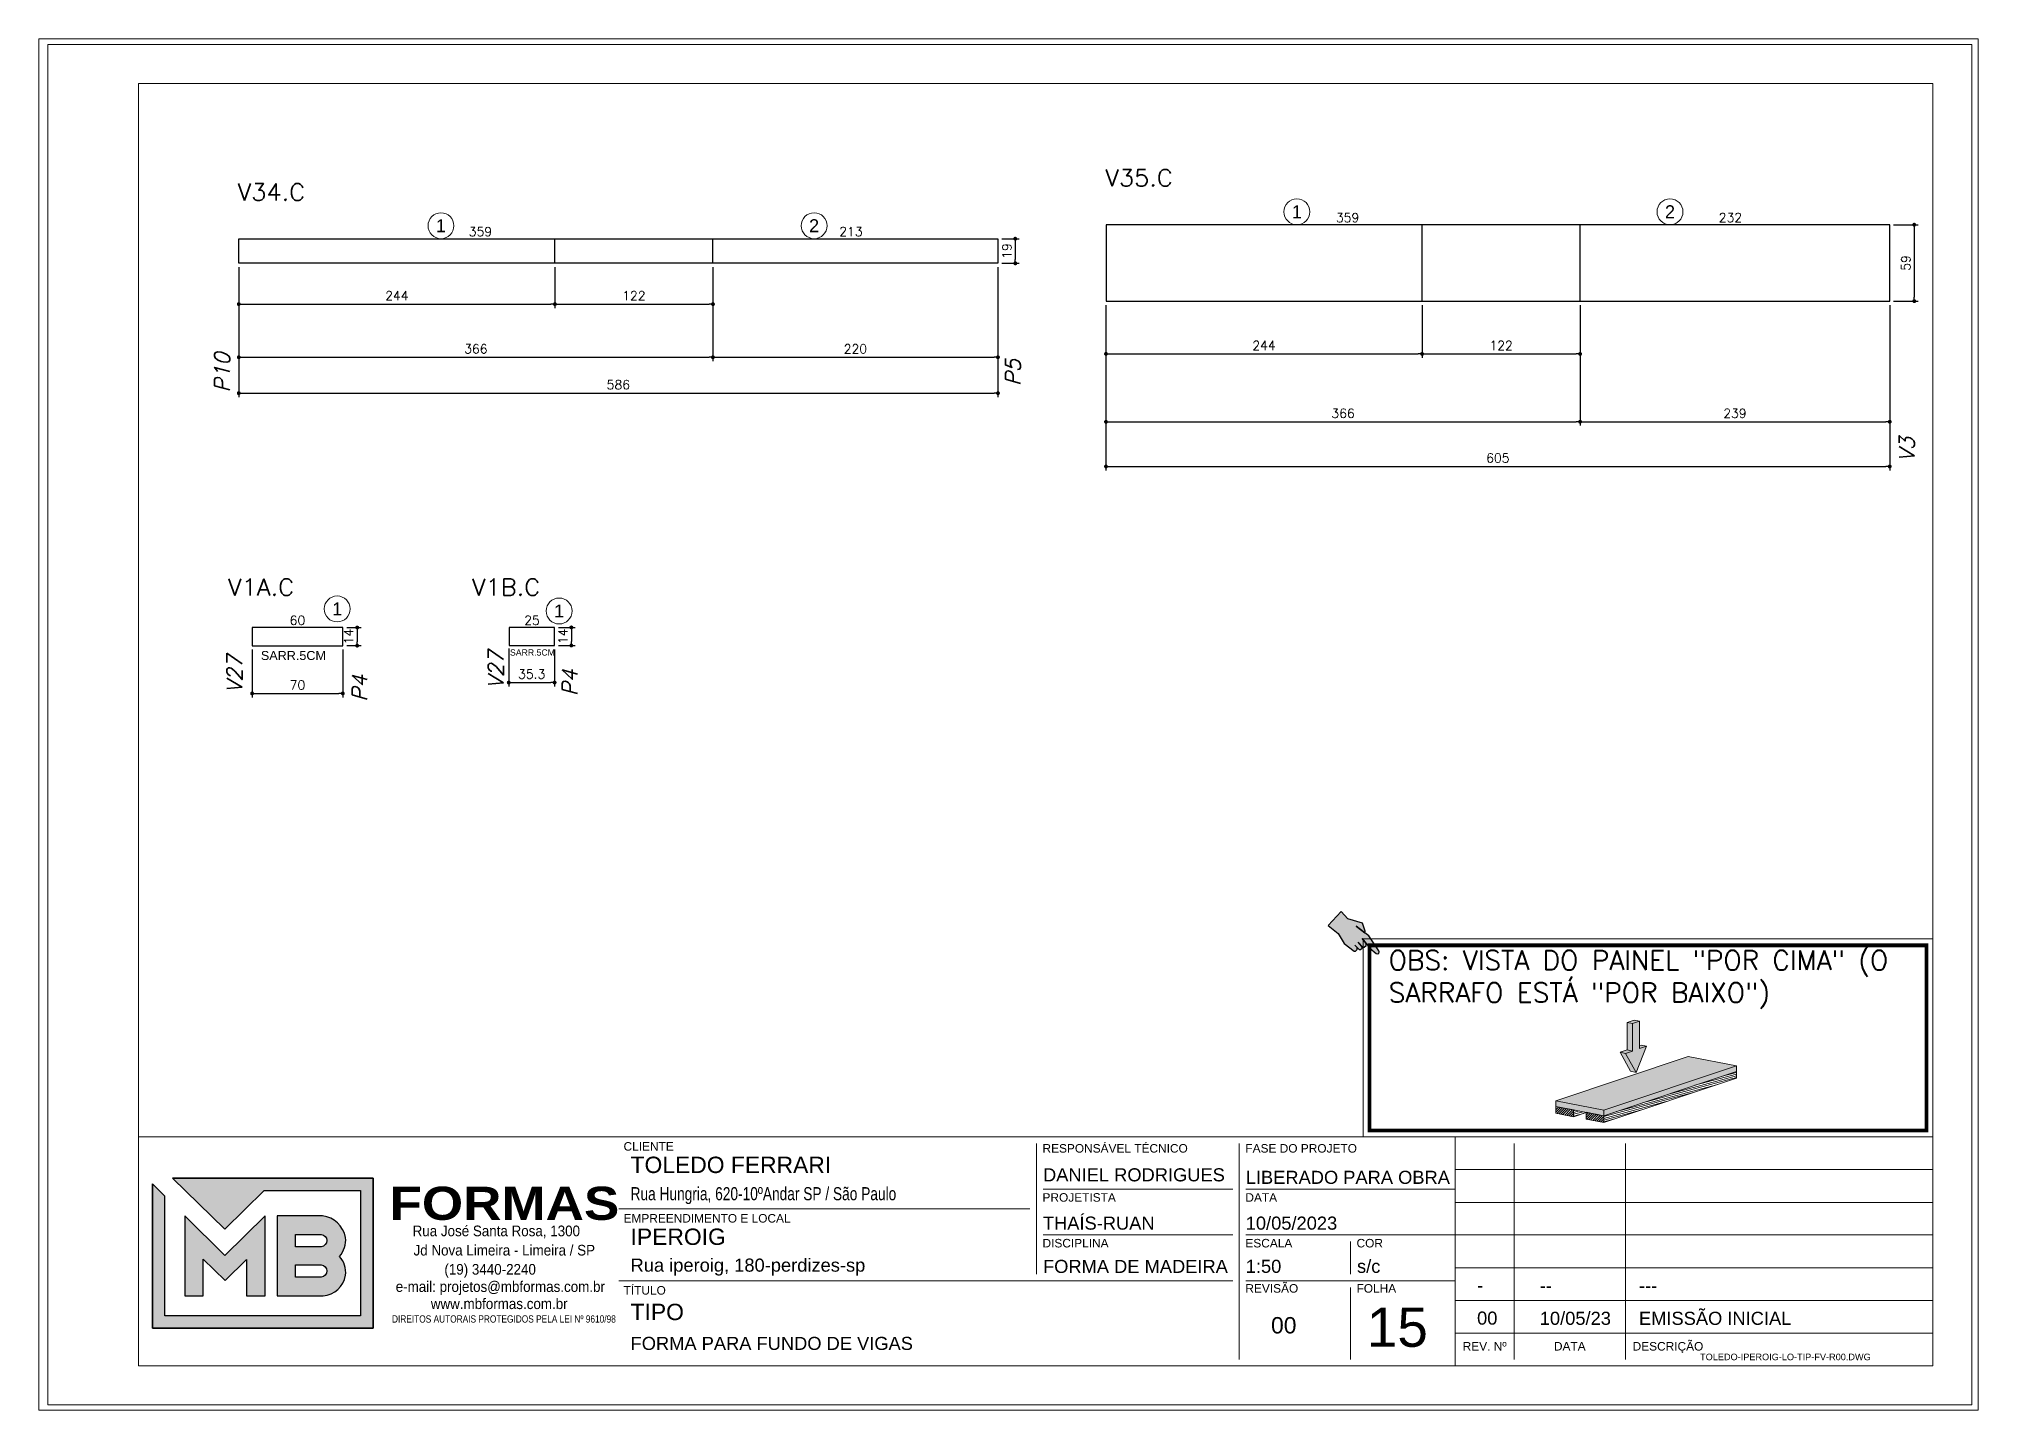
# Paper-space layout '15' of a CAD drawing. Extents: x 399.1 to 428.8, y 284.8 to 305.8.
# The model-space entities are those that its viewports show. They can reach past a viewport. Long polylines and large blocks are cut down to what shows.
import ezdxf
from ezdxf.enums import TextEntityAlignment as Align
from ezdxf.lldxf.tags import DXFTag

# ---------------------------------------------------------------- set-up
doc = ezdxf.new("R2010")
doc.units = 0
doc.header["$PDMODE"] = 2
doc.header["$PDSIZE"] = 10
doc.linetypes.add('CABLIN', pattern=[0.35, 0.25, -0.1])
doc.layers.get('0').update_dxf_attribs({"lineweight": 13})
doc.layers.get('Defpoints').update_dxf_attribs({"lineweight": 13})
for name, color, linetype, lineweight in [('contorno de painel', 7, 'Continuous', 13), ('cotas', 4, 'Continuous', 13), ('FOLHA MB', 7, 'Continuous', 13), ('HACHURACONCRETO', 7, 'Continuous', 13), ('Romaneio', 1, 'Continuous', 13), ('texto de viga', 7, 'Continuous', 13)]:
    doc.layers.add(name, color=color, linetype=linetype, lineweight=lineweight)
for name, color, linetype in [('Cota Sarrafo', 180, 'Continuous'), ('MB_LOGO', 254, 'Continuous'), ('Painéis', 200, 'Continuous'), ('REGUA-80', 111, 'Continuous'), ('TEXTO_GERAL', 7, 'Continuous'), ('va165-sec', 5, 'DASHED')]:
    doc.layers.add(name, color=color, linetype=linetype)
doc.layers.add('VIEW', color=252, linetype='Continuous', lineweight=13, plot=False)
doc.styles.add('ARIAL', font='arial.ttf', dxfattribs={"oblique": 15, "height": 25})
doc.styles.add('MB_C01', font='arial.ttf', dxfattribs={"height": 1.3})
doc.styles.add('MB_C02', font='arial.ttf', dxfattribs={"height": 2})
doc.styles.add('MB_C03', font='arial.ttf', dxfattribs={"height": 2.5})
doc.styles.add('MB_C04', font='arial.ttf', dxfattribs={"height": 6})
doc.styles.add('MB_LOGO', font='ariblk.ttf', dxfattribs={"height": 75})
doc.styles.add('MB_TEXT', font='ARIALN.TTF', dxfattribs={"height": 10})
doc.styles.add('REGUA-120', font='ROMANS.shx', dxfattribs={"height": 15})
doc.styles.add('ROMANS', font='romans.shx')
tags = doc.linetypes.add('DASHED', pattern=[0.75, 0.5, -0.25]).pattern_tags.tags
tags[6:7] = [DXFTag(74, 4), DXFTag(75, 0), DXFTag(340, '0'), DXFTag(46, 1.0), DXFTag(50, 0.0), DXFTag(44, 0.0), DXFTag(45, 0.0)]
tags[4:5] = [DXFTag(74, 4), DXFTag(75, 0), DXFTag(340, '0'), DXFTag(46, 1.0), DXFTag(50, 0.0), DXFTag(44, 0.0), DXFTag(45, 0.0)]
doc.dimstyles.new('PAINEL', dxfattribs={"dimtxt": 7, "dimasz": 3, "dimexe": 3, "dimexo": 3, "dimgap": 3, "dimtad": 1, "dimdec": 1, "dimzin": 12, "dimdsep": 46, "dimtxsty": 'ROMANS', "dimblk": 'DOT', "dimcen": 0, "dimclrd": 4, "dimclre": 4, "dimclrt": 240, "dimadec": 1, "dimazin": 3, "dimtfac": 1, "dimtdec": 1, "dimtmove": 0, "dimatfit": 3, "dimfxl": 0, "dimtolj": 1, "dimtzin": 12, "dimarcsym": 0})
doc.dimstyles.new('projeto2', dxfattribs={"dimtxt": 7, "dimasz": 5, "dimexe": 1.25, "dimexo": 2.5, "dimgap": 2, "dimtad": 1, "dimdec": 1, "dimdsep": 46, "dimtxsty": 'ROMANS', "dimblk": 'OBLIQUE', "dimcen": 10, "dimdle": 1, "dimse1": 1, "dimse2": 1, "dimsd1": 1, "dimsd2": 1, "dimclrd": 256, "dimclre": 256, "dimclrt": 3, "dimadec": 0, "dimazin": 0, "dimtfac": 1, "dimtdec": 1, "dimtmove": 0, "dimatfit": 3, "dimldrblk": 'OBLIQUE', "dimfxl": 0, "dimlwd": -1, "dimlwe": -1, "dimarcsym": 0})

psp = doc.layouts.new('15')

msp = doc.modelspace()

# ---------------------------------------------------------------- texts
at = {"layer": 'FOLHA MB', "color": 1, "style": 'ARIAL'}
for height, p in [(6.959, (-15757.05, 5807.12)), (4.805, (-15564.75, 5810.52))]:
    msp.add_text('SARR.5CM', height=height, dxfattribs=at).set_placement(p)
at = {"layer": 'Romaneio', "color": 7, "style": 'ARIAL'}
for s, p in [('1', (-14957.35, 6153.09)), ('2', (-14669.34, 6153.09)), ('1', (-15618.03, 6142.33)), ('2', (-15330.01, 6142.33)), ('1', (-15698.13, 5846.54)), ('1', (-15526.84, 5844.95))]:
    msp.add_text(s, height=10, dxfattribs=at).set_placement(p, align=Align.MIDDLE_CENTER)
at = {"layer": 'texto de viga', "color": 215, "style": 'REGUA-120', "oblique": 15}
for s, p in [('P10', (-15781.01, 6013.63)), ('P5', (-15170.64, 6018.61)), ('V3', (-14480.61, 5960.08)), ('V27', (-15771.6, 5781.5)), ('V27', (-15569.89, 5784.92)), ('P4', (-15674.94, 5775)), ('P4', (-15512.76, 5779.15))]:
    msp.add_text(s, height=11.752, rotation=90, dxfattribs=at).set_placement(p)
at = {"layer": 'TEXTO_GERAL', "style": 'REGUA-120', "width": 1.05}
for s, p in [('V35.C', (-15105.2, 6172.84)), ('V34.C', (-15775.01, 6161.79)), ('V1A.C', (-15782.34, 5856.86)), ('V1B.C', (-15594.14, 5856.86))]:
    msp.add_text(s, height=13, dxfattribs=at).set_placement(p)

# ---------------------------------------------------------------- blocks, each defined once
blk = doc.blocks.new('LOGO2')
at = {"layer": 'MB_LOGO', "linetype": 'Continuous'}
h = blk.add_hatch(color=256, dxfattribs=at)
h.dxf.hatch_style = 1
h.set_gradient(color1=(242, 132, 69), color2=(247, 180, 141), rotation=90, tint=1)
h.paths.add_polyline_path([(7.48, 9.64), (10.45, 12.57), (17.71, 12.57), (17.71, 3.12), (2.97, 3.12), (2.97, 12.14), (2.04, 13.06), (2.04, 2.19), (18.64, 2.19), (18.64, 13.5), (3.56, 13.5)])
h = blk.add_hatch(color=256, dxfattribs=at)
h.dxf.hatch_style = 1
h.set_gradient(color1=(242, 132, 69), color2=(247, 180, 141), rotation=90, tint=1)
h.paths.add_polyline_path([(10.52, 4.64), (10.52, 10.66), (7.5, 7.68), (4.47, 10.66), (4.47, 4.64), (5.86, 4.64), (5.86, 7.4), (7.51, 5.78), (9.13, 7.37), (9.13, 4.64)])
h = blk.add_hatch(color=256, dxfattribs=at)
h.dxf.hatch_style = 1
h.set_gradient(color1=(242, 132, 69), color2=(247, 180, 141), rotation=90, tint=1)
h.paths.add_polyline_path([(11.42, 10.66), (11.42, 4.64), (14.89, 4.64, 0.350532), (16.57, 6.18, 0.219217), (16.12, 7.6, 0.21502), (16.57, 9.03, 0.319901), (14.85, 10.66)])
h.paths.add_polyline_path([(14.75, 8.33), (12.82, 8.33), (12.82, 9.26), (14.63, 9.26, -1)], flags=16)
h.paths.add_polyline_path([(14.75, 6.04), (12.82, 6.04), (12.82, 6.97), (14.63, 6.97, -1)], flags=16)
blk.add_lwpolyline([(3.56, 13.5), (18.64, 13.5), (18.64, 2.19), (2.04, 2.19), (2.04, 13.06)], dxfattribs=at)
at = {"layer": 'MB_LOGO', "color": 31, "linetype": 'Continuous', "true_color": 0xf7b48d}
for points in [[(10.45, 12.57), (17.71, 12.57), (17.71, 3.12), (2.97, 3.12), (2.97, 12.14), (2.04, 13.06), (2.04, 2.19), (18.64, 2.19), (18.64, 13.5), (3.56, 13.5), (7.48, 9.64)], [(4.47, 10.66), (4.47, 4.64), (5.86, 4.64), (5.86, 7.4), (7.51, 5.78), (9.13, 7.37), (9.13, 4.64), (10.52, 4.64), (10.52, 10.66), (7.5, 7.68)]]:
    blk.add_lwpolyline(points, close=True, dxfattribs=at)
for points in [[(16.57, 9.03, 0.319901), (14.85, 10.66), (11.42, 10.66), (11.42, 4.64), (14.89, 4.64, 0.350532), (16.57, 6.18, 0.219217), (16.12, 7.6, 0.21502)], [(12.82, 9.26), (14.75, 9.26, -0.880235), (14.75, 8.33), (12.82, 8.33)], [(12.82, 6.97), (14.75, 6.97, -0.880235), (14.75, 6.04), (12.82, 6.04)]]:
    blk.add_lwpolyline(points, format="xyb", close=True, dxfattribs=at)
at = {"layer": 'MB_LOGO', "color": 0, "linetype": 'Continuous', "style": 'MB_LOGO'}
blk.add_text('FORMAS', height=2.496, dxfattribs=at).set_placement((19.88, 10.35))
at = {"layer": 'MB_LOGO', "color": 0, "style": 'MB_TEXT', "width": 1.1}
for s, p in [('Rua José Santa Rosa, 1300', (21.62, 9.12)), ('Jd Nova Limeira - Limeira / SP', (21.69, 7.67)), ('(19) 3440-2240', (24.01, 6.23)), ('e-mail: projetos@mbformas.com.br', (20.35, 4.93)), ('www.mbformas.com.br', (22.99, 3.64))]:
    blk.add_text(s, height=0.7993, dxfattribs=at).set_placement(p)
at = {"layer": 'MB_LOGO', "color": 252, "style": 'MB_TEXT'}
blk.add_text('DIREITOS AUTORAIS PROTEGIDOS PELA LEI Nº 9610/98', height=0.546, dxfattribs=at).set_placement((20.07, 2.62))
blk = doc.blocks.new('A$Ceb89ac90')
at = {"color": 1}
for p, q in [((1086.3, 356.7), (70, 356.7)), ((763, 351.7), (763, 250.7)), ((919.6, 351.7), (919.6, 185)), ((1086.3, 356.7), (1086.3, 179.9)), ((1455, 356.7), (1086.3, 356.7)), ((1131.8, 185), (1131.8, 351.7)), ((1217.6, 351.7), (1217.6, 185)), ((1455, 331.5), (1086.3, 331.5)), ((914.6, 316.3), (768.1, 316.3)), ((1086.3, 316.3), (924.7, 316.3)), ((758, 301.2), (440.7, 301.2)), ((1455, 306.2), (1086.3, 306.2)), ((914.6, 281), (768.1, 281)), ((1086.3, 281), (924.7, 281)), ((1005.5, 275.9), (1005.5, 250.7)), ((1455, 281), (1086.3, 281)), ((1455, 255.7), (1086.3, 255.7)), ((914.6, 245.6), (440.7, 245.6)), ((1086.3, 245.6), (924.7, 245.6)), ((1005.5, 240.6), (1005.5, 185)), ((1455, 230.4), (1086.3, 230.4)), ((1455, 205.2), (1086.3, 205.2))]:
    blk.add_line(p, q, dxfattribs=at)
for points in [[(0, 1199.9), (0, 149.9), (1485, 149.9), (1485, 1199.9)], [(70, 1169.9), (70, 179.9), (1455, 179.9), (1455, 1169.9)]]:
    blk.add_lwpolyline(points, close=True, dxfattribs=at)
at = {"xscale": 10.25810868844649, "yscale": 10.25810868844649, "zscale": 10.25810868844649}
blk.add_blockref('LOGO2', (59.7, 186.5), dxfattribs=at)
at = {"color": 6, "style": 'MB_C01'}
for s, height, p in [('CLIENTE', 6.57, (444.3, 346.1)), ('RESPONSÁVEL TÉCNICO', 6.566, (767.7, 344.6)), ('FASE DO PROJETO', 6.566, (924.3, 344.6)), ('PROJETISTA', 6.57, (767.7, 306.7)), ('DATA', 6.57, (924.3, 306.7)), ('EMPREENDIMENTO E LOCAL', 6.566, (444.3, 290.6)), ('DISCIPLINA', 6.57, (767.7, 271.4)), ('ESCALA', 6.57, (924.3, 271.4)), ('COR', 6.57, (1010.1, 271.4)), ('TÍTULO', 6.57, (444.3, 235)), ('REVISÃO', 6.57, (924.3, 236.5)), ('FOLHA', 6.57, (1010.1, 236.5))]:
    blk.add_text(s, height=height, dxfattribs=at).set_placement(p)
at = {"color": 5, "style": 'MB_C02'}
for s, p in [('DANIEL RODRIGUES', (768.1, 322.4)), ('FORMA DE MADEIRA', (768.1, 251.7))]:
    blk.add_text(s, height=10.102, dxfattribs=at).set_placement(p)
at = {"color": 6, "style": 'MB_C01'}
for s, p in [('REV. Nº', (1109, 195.1)), ('DATA', (1174.7, 195.1)), ('DESCRIÇÃO', (1250.5, 195.1))]:
    blk.add_text(s, height=6.57, dxfattribs=at).set_placement(p, align=Align.MIDDLE_CENTER)
at = {"insert": (1275.3, 189.4), "char_height": 5.051, "width": 210.818, "attachment_point": 1, "style": 'MB_C04'}
blk.add_mtext('TOLEDO-IPEROIG-LO-TIP-FV-R00.DWG', dxfattribs=at)
at = {"color": 5}
for tag, p, height, style in [('REV_05', (1103.1, 338.1), 10.1, 'MB_C02'), ('DATA_REV_05', (1151.5, 337.9), 10.1, 'MB_C02'), ('INFO_REV_05', (1228.1, 337.9), 10.1, 'MB_C02'), ('CLIENTE', (449.7, 328.8), 12.6, 'MB_C03'), ('FASE', (924.6, 320.5), 10.1, 'MB_C02'), ('REV_04', (1103.1, 312.8), 10.1, 'MB_C02'), ('DATA_REV_04', (1151.5, 312.7), 10.1, 'MB_C02'), ('INFO_REV_04', (1228.1, 312.7), 10.1, 'MB_C02'), ('OBRA', (449.7, 273.3), 12.6, 'MB_C03'), ('PROJETISTA', (768, 285.1), 10.1, 'MB_C02'), ('DATA', (924.6, 285.1), 10.1, 'MB_C02'), ('REV_03', (1103.1, 287.6), 10.1, 'MB_C02'), ('DATA_REV_03', (1151.5, 287.4), 10.1, 'MB_C02'), ('INFO_REV_03', (1228.1, 287.4), 10.1, 'MB_C02'), ('REV_02', (1103.1, 262.3), 10.1, 'MB_C02'), ('DATA_REV_02', (1151.5, 262.1), 10.1, 'MB_C02'), ('INFO_REV_02', (1228.1, 262.1), 10.1, 'MB_C02'), ('ESC', (924.6, 251.8), 10.1, 'MB_C02'), ('COR', (1010.5, 251.8), 10.1, 'MB_C02'), ('REV_01', (1103.1, 237.1), 10.1, 'MB_C02'), ('DATA_REV_01', (1151.5, 236.9), 10.1, 'MB_C02'), ('INFO_REV_01', (1228.1, 236.9), 10.1, 'MB_C02'), ('PAVIMENTO', (449.7, 215.3), 12.6, 'MB_C03'), ('FL', (1018.1, 194.7), 30.3, 'MB_C04'), ('REV', (944.1, 205), 12.6, 'MB_C03'), ('REV_00', (1103.1, 211.8), 10.1, 'MB_C02'), ('DATA_REV_00', (1151.5, 211.6), 10.1, 'MB_C02'), ('EMISSÃO_INICIAL', (1228.1, 211.6), 10.1, 'MB_C02')]:
    blk.add_attdef(tag, p, '', height=height, dxfattribs=dict(at, style=style))
at = {"color": 6, "style": 'MB_C02'}
for tag, p in [('ENDEREÇO_CLIENTE', (449.7, 307.8)), ('ENDEREÇO_OBRA', (449.7, 252.7)), ('TIPO_DE_PROJETO', (449.7, 192.3))]:
    blk.add_attdef(tag, p, '', height=10.1, dxfattribs=at)
blk = doc.blocks.new('INDICADOR')
at = {"layer": 'va165-sec', "ltscale": 100}
blk.add_hatch(color=61, dxfattribs=at).paths.add_polyline_path([(-59.7, -24.5), (-37.5, -24.3), (-35.4, -22.8), (-34.7, -18.5), (-36.9, -15.9), (-32.1, -16.5), (-29.9, -15.1), (-29.3, -11.2), (-31.5, -8.9), (-29.5, -9.3), (-27.5, -7.7), (-26.6, -3.4), (-28.9, -0.4), (-18.5, -2.8), (-3.7, -3.1), (-0.7, -1.9), (0, 0), (-1.3, 2.8), (-2.9, 3.5), (-33.7, 13.2), (-42.6, 13.1), (-44, 16), (-56.7, 23.9), (-82.1, 13.8), (-99.5, 16.7), (-102.1, -17), (-79.1, -17.5)])
at = {"layer": 'REGUA-80', "color": 1}
blk.add_lwpolyline([(-102.1, -17), (-79.1, -17.5), (-59.7, -24.5), (-37.5, -24.3), (-35.4, -22.8), (-34.7, -18.5), (-36.9, -15.9), (-43.1, -15.1), (-32.1, -16.5), (-29.9, -15.1), (-29.3, -11.2), (-31.5, -8.9), (-41.5, -7), (-29.5, -9.3), (-27.5, -7.7), (-26.6, -3.4), (-28.9, -0.4), (-39.8, 2.2), (-18.5, -2.8), (-3.7, -3.1), (-0.7, -1.9), (0, 0), (-1.3, 2.8), (-2.9, 3.5), (-33.7, 13.2), (-42.6, 13.1), (-61.9, 12.9), (-42.6, 13.1), (-44, 16), (-56.7, 23.9), (-82.1, 13.8), (-99.5, 16.7), (-102.1, -17)], dxfattribs=at)
blk = doc.blocks.new('DEDADA')
at = {"linetype": 'Continuous', "ltscale": 100, "xscale": 0.5000000000004939, "yscale": 0.5000000000004939, "zscale": 0.5000000000004939, "rotation": 321.5463332659798}
blk.add_blockref('INDICADOR', (63.1, 17), dxfattribs=at)
blk = doc.blocks.new('FDSFSDFSDF')
at = {"layer": 'HACHURACONCRETO'}
h = blk.add_hatch(color=1, dxfattribs=at)
h.dxf.hatch_style = 1
h.paths.add_polyline_path([(-20956.4, 7327.5), (-20960.7, 7328.3), (-20960.7, 7307.2), (-20956.4, 7306.3)], flags=17)
h.paths.add_polyline_path([(-20951, 7329.3), (-20956.4, 7327.5), (-20956.4, 7306.3), (-20961.8, 7304.5), (-20953.7, 7289.8), (-20945.6, 7310), (-20951, 7308.2)])
h.paths.add_polyline_path([(-20961.8, 7304.5), (-20966.1, 7305.3), (-20958, 7290.7), (-20953.7, 7289.8)])
h.paths.add_polyline_path([(-20956.4, 7306.3), (-20960.7, 7307.2), (-20966.1, 7305.3), (-20961.8, 7304.5)])
h.paths.add_polyline_path([(-20945.6, 7310), (-20949.9, 7310.8), (-20951, 7310.4), (-20951, 7308.2)], flags=17)
h.paths.add_polyline_path([(-20951, 7329.3), (-20955.3, 7330.1), (-20960.7, 7328.3), (-20956.4, 7327.5)])
h = blk.add_hatch(color=253, dxfattribs=at)
h.dxf.hatch_style = 1
h.paths.add_polyline_path([(-20876.3, 7294.9), (-20913.5, 7302), (-21015.7, 7267.8), (-20978.5, 7260.6)])
h.paths.add_polyline_path([(-21015.7, 7267.8), (-21015.7, 7263.5), (-20978.5, 7256.4), (-20978.5, 7260.6)])
h.paths.add_polyline_path([(-20876.3, 7290.6), (-20876.3, 7294.9), (-20978.5, 7260.6), (-20978.5, 7256.4)])
h = blk.add_hatch(dxfattribs=at)
h.set_pattern_fill('ANSI31', color=252, scale=0.409149, angle=150)
h.set_pattern_definition([(195, (7609.989, -2957.4306), (0.336218163, -1.254783266), [])])
h.paths.add_polyline_path([(-20992.2, 7258.9), (-20992.2, 7259), (-21002, 7260.9), (-21002, 7255.6)])
h.paths.add_polyline_path([(-20876.3, 7285.4), (-20876.3, 7290.6), (-20978.5, 7256.4), (-20978.5, 7251.1)])
h = blk.add_hatch(dxfattribs=at)
h.set_pattern_fill('ANSI31', color=252, scale=0.409149)
h.set_pattern_definition([(45, (7609.989, -2957.4306), (-0.918565103, 0.918565103), [])])
h.paths.add_polyline_path([(-21002, 7260.9), (-21015.7, 7263.5), (-21015.7, 7258.3), (-21002, 7255.6)])
h.paths.add_polyline_path([(-20978.5, 7256.4), (-20992.2, 7259), (-20992.2, 7253.8), (-20978.5, 7251.1)])
at = {"color": 0, "linetype": 'Continuous', "lineweight": 0, "extrusion": (5.55112e-17, 0.967349, 0.253449)}
for p, q in [((-20960.7, 7328.3), (-20955.3, 7330.1)), ((-20956.4, 7327.5), (-20960.7, 7328.3)), ((-20960.7, 7307.2), (-20960.7, 7328.3)), ((-20951, 7329.3), (-20956.4, 7327.5)), ((-20956.4, 7327.5), (-20956.4, 7306.3)), ((-20951, 7329.3), (-20955.3, 7330.1)), ((-20951, 7308.2), (-20951, 7329.3)), ((-20966.1, 7305.3), (-20960.7, 7307.2)), ((-20956.4, 7306.3), (-20961.8, 7304.5)), ((-20956.4, 7306.3), (-20960.7, 7307.2)), ((-20953.7, 7289.8), (-20945.6, 7310)), ((-20951, 7310.4), (-20949.9, 7310.8)), ((-20945.6, 7310), (-20951, 7308.2)), ((-20945.6, 7310), (-20949.9, 7310.8)), ((-20913.5, 7302), (-21015.7, 7267.8)), ((-20978.5, 7260.6), (-20876.3, 7294.9)), ((-20961.8, 7304.5), (-20966.1, 7305.3)), ((-20958, 7290.7), (-20966.1, 7305.3)), ((-20961.8, 7304.5), (-20953.7, 7289.8)), ((-20953.7, 7289.8), (-20958, 7290.7)), ((-20876.3, 7294.9), (-20913.5, 7302)), ((-20876.3, 7290.6), (-20876.3, 7294.9)), ((-20876.3, 7290.6), (-20978.5, 7256.4)), ((-20876.3, 7290.6), (-20978.5, 7256.4)), ((-20876.3, 7285.4), (-20978.5, 7251.1)), ((-20876.3, 7290.6), (-20876.3, 7285.4)), ((-21015.7, 7267.8), (-20978.5, 7260.6)), ((-21015.7, 7263.5), (-21015.7, 7267.8)), ((-21015.7, 7263.5), (-21015.7, 7258.3)), ((-21015.7, 7263.5), (-21002, 7260.9)), ((-20978.5, 7256.4), (-21015.7, 7263.5)), ((-21002, 7260.9), (-21002, 7255.6)), ((-21002, 7255.6), (-21015.7, 7258.3)), ((-20992.2, 7258.9), (-21002, 7255.6)), ((-20978.5, 7256.4), (-20992.2, 7259)), ((-20992.2, 7259), (-20992.2, 7253.8)), ((-20978.5, 7251.1), (-20992.2, 7253.8)), ((-20978.5, 7256.4), (-20978.5, 7260.6)), ((-20978.5, 7256.4), (-20978.5, 7251.1))]:
    blk.add_line(p, q, dxfattribs=at)
blk.add_lwpolyline([(-21164.5, 7392.8), (-20724.6, 7392.8), (-20724.6, 7240), (-21164.5, 7240)], close=True)
at = {"const_width": 3}
blk.add_lwpolyline([(-21159.5, 7387.8), (-20729.6, 7387.8), (-20729.6, 7245), (-21159.5, 7245)], close=True, dxfattribs=at)
at = {"lineweight": 5, "xscale": 0.8622490710097133, "yscale": 0.8622490710097133, "zscale": 0.2874163570032379}
blk.add_blockref('DEDADA', (-21206.7, 7367), dxfattribs=at)
at = {"layer": 'contorno de painel', "linetype": 'CABLIN', "insert": (-21144.8, 7383.9), "char_height": 15, "attachment_point": 1, "style": 'ROMANS'}
blk.add_mtext_dynamic_manual_height_columns('OBS: VISTA DO PAINEL "POR CIMA" (O SARRAFO ESTÁ "POR BAIXO")', width=429.807, gutter_width=45, heights=[0], dxfattribs=at)
blk = doc.blocks.new('_Dot')
at = {"color": 0, "linetype": 'ByBlock', "lineweight": -2}
blk.add_line((-0.5, 0), (-1, 0), dxfattribs=at)
at = {"color": 0, "linetype": 'ByBlock', "const_width": 0.5}
blk.add_lwpolyline([(-0.25, 0, 1), (0.25, 0, 1)], format="xyb", close=True, dxfattribs=at)
blk = doc.blocks.new('*D1591')
at = {"layer": 'cotas', "color": 4, "lineweight": -2, "transparency": 16777216}
for p, q in [((-15774.1, 6110.3), (-15774.1, 6010.1)), ((-15188.1, 6110.3), (-15188.1, 6010.1)), ((-15771.1, 6013.1), (-15191.1, 6013.1))]:
    blk.add_line(p, q, dxfattribs=at)
at = {"layer": 'Defpoints', "color": 0, "transparency": 16777216}
for p in [(-15774.1, 6113.3), (-15188.1, 6113.3), (-15188.1, 6013.1)]:
    blk.add_point(p, dxfattribs=at)
at = {"layer": 'cotas', "color": 4, "lineweight": -2, "transparency": 16777216, "xscale": 3, "yscale": 3, "zscale": 3, "rotation": 180}
blk.add_blockref('_Dot', (-15774.1, 6013.1), dxfattribs=at)
at = {"layer": 'cotas', "color": 4, "lineweight": -2, "transparency": 16777216, "xscale": 3, "yscale": 3, "zscale": 3}
blk.add_blockref('_Dot', (-15188.1, 6013.1), dxfattribs=at)
at = {"layer": 'cotas', "color": 240, "transparency": 16777216, "insert": (-15481.1, 6019.6), "char_height": 7, "attachment_point": 5, "style": 'ROMANS'}
blk.add_mtext('\\A1;586', dxfattribs=at)
blk = doc.blocks.new('*D1592')
at = {"layer": 'cotas', "color": 4, "lineweight": -2, "transparency": 16777216}
for p, q in [((-15185.1, 6132.3), (-15171.7, 6132.3)), ((-15174.7, 6129.3), (-15174.7, 6116.3)), ((-15185.1, 6113.3), (-15171.7, 6113.3))]:
    blk.add_line(p, q, dxfattribs=at)
at = {"layer": 'Defpoints', "color": 0, "transparency": 16777216}
for p in [(-15188.1, 6132.3), (-15188.1, 6113.3), (-15174.7, 6113.3)]:
    blk.add_point(p, dxfattribs=at)
at = {"layer": 'cotas', "color": 4, "lineweight": -2, "transparency": 16777216, "xscale": 3, "yscale": 3, "zscale": 3}
for p, rotation in [((-15174.7, 6132.3), 90), ((-15174.7, 6113.3), 270)]:
    blk.add_blockref('_Dot', p, dxfattribs=dict(at, rotation=rotation))
at = {"layer": 'cotas', "color": 240, "transparency": 16777216, "insert": (-15181.2, 6122.8), "char_height": 7, "attachment_point": 5, "rotation": 90, "style": 'ROMANS'}
blk.add_mtext('\\A1;19', dxfattribs=at)
blk = doc.blocks.new('*D1593')
at = {"layer": 'cotas', "color": 4, "lineweight": -2, "transparency": 16777216}
for p, q in [((-15774.1, 6110.3), (-15774.1, 6078.8)), ((-15530.1, 6110.3), (-15530.1, 6078.8)), ((-15771.1, 6081.8), (-15533.1, 6081.8))]:
    blk.add_line(p, q, dxfattribs=at)
at = {"layer": 'Defpoints', "color": 0, "transparency": 16777216}
for p in [(-15774.1, 6113.3), (-15530.1, 6113.3), (-15530.1, 6081.8)]:
    blk.add_point(p, dxfattribs=at)
at = {"layer": 'cotas', "color": 4, "lineweight": -2, "transparency": 16777216, "xscale": 3, "yscale": 3, "zscale": 3, "rotation": 180}
blk.add_blockref('_Dot', (-15774.1, 6081.8), dxfattribs=at)
at = {"layer": 'cotas', "color": 4, "lineweight": -2, "transparency": 16777216, "xscale": 3, "yscale": 3, "zscale": 3}
blk.add_blockref('_Dot', (-15530.1, 6081.8), dxfattribs=at)
at = {"layer": 'cotas', "color": 240, "transparency": 16777216, "insert": (-15652.1, 6088.3), "char_height": 7, "attachment_point": 5, "style": 'ROMANS'}
blk.add_mtext('\\A1;244', dxfattribs=at)
blk = doc.blocks.new('*D1594')
at = {"layer": 'cotas', "color": 4, "lineweight": -2, "transparency": 16777216}
for p, q in [((-15530.1, 6110.3), (-15530.1, 6078.8)), ((-15408.1, 6110.3), (-15408.1, 6078.8)), ((-15527.1, 6081.8), (-15411.1, 6081.8))]:
    blk.add_line(p, q, dxfattribs=at)
at = {"layer": 'Defpoints', "color": 0, "transparency": 16777216}
for p in [(-15530.1, 6113.3), (-15408.1, 6113.3), (-15408.1, 6081.8)]:
    blk.add_point(p, dxfattribs=at)
at = {"layer": 'cotas', "color": 4, "lineweight": -2, "transparency": 16777216, "xscale": 3, "yscale": 3, "zscale": 3, "rotation": 180}
blk.add_blockref('_Dot', (-15530.1, 6081.8), dxfattribs=at)
at = {"layer": 'cotas', "color": 4, "lineweight": -2, "transparency": 16777216, "xscale": 3, "yscale": 3, "zscale": 3}
blk.add_blockref('_Dot', (-15408.1, 6081.8), dxfattribs=at)
at = {"layer": 'cotas', "color": 240, "transparency": 16777216, "insert": (-15469.1, 6088.3), "char_height": 7, "attachment_point": 5, "style": 'ROMANS'}
blk.add_mtext('\\A1;122', dxfattribs=at)
blk = doc.blocks.new('*D1595')
at = {"layer": 'cotas', "color": 4, "lineweight": -2, "transparency": 16777216}
for p, q in [((-15408.1, 6110.3), (-15408.1, 6037.8)), ((-15188.1, 6110.3), (-15188.1, 6037.8)), ((-15405.1, 6040.8), (-15191.1, 6040.8))]:
    blk.add_line(p, q, dxfattribs=at)
at = {"layer": 'Defpoints', "color": 0, "transparency": 16777216}
for p in [(-15408.1, 6113.3), (-15188.1, 6113.3), (-15188.1, 6040.8)]:
    blk.add_point(p, dxfattribs=at)
at = {"layer": 'cotas', "color": 4, "lineweight": -2, "transparency": 16777216, "xscale": 3, "yscale": 3, "zscale": 3, "rotation": 180}
blk.add_blockref('_Dot', (-15408.1, 6040.8), dxfattribs=at)
at = {"layer": 'cotas', "color": 4, "lineweight": -2, "transparency": 16777216, "xscale": 3, "yscale": 3, "zscale": 3}
blk.add_blockref('_Dot', (-15188.1, 6040.8), dxfattribs=at)
at = {"layer": 'cotas', "color": 240, "transparency": 16777216, "insert": (-15298.1, 6047.3), "char_height": 7, "attachment_point": 5, "style": 'ROMANS'}
blk.add_mtext('\\A1;220', dxfattribs=at)
blk = doc.blocks.new('*D1596')
at = {"layer": 'cotas', "color": 4, "lineweight": -2, "transparency": 16777216}
for p, q in [((-15774.1, 6110.3), (-15774.1, 6037.8)), ((-15408.1, 6110.3), (-15408.1, 6037.8)), ((-15771.1, 6040.8), (-15411.1, 6040.8))]:
    blk.add_line(p, q, dxfattribs=at)
at = {"layer": 'Defpoints', "color": 0, "transparency": 16777216}
for p in [(-15774.1, 6113.3), (-15408.1, 6113.3), (-15408.1, 6040.8)]:
    blk.add_point(p, dxfattribs=at)
at = {"layer": 'cotas', "color": 4, "lineweight": -2, "transparency": 16777216, "xscale": 3, "yscale": 3, "zscale": 3, "rotation": 180}
blk.add_blockref('_Dot', (-15774.1, 6040.8), dxfattribs=at)
at = {"layer": 'cotas', "color": 4, "lineweight": -2, "transparency": 16777216, "xscale": 3, "yscale": 3, "zscale": 3}
blk.add_blockref('_Dot', (-15408.1, 6040.8), dxfattribs=at)
at = {"layer": 'cotas', "color": 240, "transparency": 16777216, "insert": (-15591.1, 6047.3), "char_height": 7, "attachment_point": 5, "style": 'ROMANS'}
blk.add_mtext('\\A1;366', dxfattribs=at)
blk = doc.blocks.new('*D1597')
at = {"layer": 'Defpoints', "color": 0, "transparency": 16777216}
for p in [(-15767.1, 6132.3), (-15408.1, 6132.3), (-15408.1, 6132.3)]:
    blk.add_point(p, dxfattribs=at)
at = {"layer": 'Cota Sarrafo', "color": 3, "transparency": 16777216, "insert": (-15587.6, 6137.8), "char_height": 7, "attachment_point": 5, "style": 'ROMANS'}
blk.add_mtext('359', dxfattribs=at)
blk = doc.blocks.new('_OBLIQUE')
at = {"color": 0, "linetype": 'ByBlock', "lineweight": -2}
for p, q in [((0, 0), (-1, 0)), ((-0.5, -0.5), (0.5, 0.5))]:
    blk.add_line(p, q, dxfattribs=at)
blk = doc.blocks.new('*D1598')
at = {"layer": 'Defpoints', "color": 0, "transparency": 16777216}
for p in [(-15408.1, 6132.3), (-15195.1, 6132.3), (-15195.1, 6132.3)]:
    blk.add_point(p, dxfattribs=at)
at = {"layer": 'Cota Sarrafo', "color": 3, "transparency": 16777216, "insert": (-15301.6, 6137.8), "char_height": 7, "attachment_point": 5, "style": 'ROMANS'}
blk.add_mtext('213', dxfattribs=at)
blk = doc.blocks.new('*D1599')
at = {"layer": 'Defpoints', "color": 0, "transparency": 16777216}
for p in [(-15104.7, 6084.1), (-14499.7, 6084.1), (-14499.7, 5956.5)]:
    blk.add_point(p, dxfattribs=at)
at = {"layer": 'Painéis', "color": 4, "lineweight": -2, "transparency": 16777216}
for p, q in [((-15104.7, 6081.1), (-15104.7, 5953.5)), ((-14499.7, 6081.1), (-14499.7, 5953.5)), ((-15101.7, 5956.5), (-14502.7, 5956.5))]:
    blk.add_line(p, q, dxfattribs=at)
at = {"layer": 'Painéis', "color": 4, "lineweight": -2, "transparency": 16777216, "xscale": 3, "yscale": 3, "zscale": 3, "rotation": 180}
blk.add_blockref('_Dot', (-15104.7, 5956.5), dxfattribs=at)
at = {"layer": 'Painéis', "color": 4, "lineweight": -2, "transparency": 16777216, "xscale": 3, "yscale": 3, "zscale": 3}
blk.add_blockref('_Dot', (-14499.7, 5956.5), dxfattribs=at)
at = {"layer": 'Painéis', "color": 240, "transparency": 16777216, "insert": (-14802.2, 5963), "char_height": 7, "attachment_point": 5, "style": 'ROMANS'}
blk.add_mtext('\\A1;605', dxfattribs=at)
blk = doc.blocks.new('*D1600')
at = {"layer": 'Defpoints', "color": 0, "transparency": 16777216}
for p in [(-14499.7, 6143.1), (-14499.7, 6084.1), (-14480.8, 6084.1)]:
    blk.add_point(p, dxfattribs=at)
at = {"layer": 'Painéis', "color": 4, "lineweight": -2, "transparency": 16777216}
for p, q in [((-14496.7, 6143.1), (-14477.8, 6143.1)), ((-14480.8, 6140.1), (-14480.8, 6087.1)), ((-14496.7, 6084.1), (-14477.8, 6084.1))]:
    blk.add_line(p, q, dxfattribs=at)
at = {"layer": 'Painéis', "color": 4, "lineweight": -2, "transparency": 16777216, "xscale": 3, "yscale": 3, "zscale": 3}
for p, rotation in [((-14480.8, 6143.1), 90), ((-14480.8, 6084.1), 270)]:
    blk.add_blockref('_Dot', p, dxfattribs=dict(at, rotation=rotation))
at = {"layer": 'Painéis', "color": 240, "transparency": 16777216, "insert": (-14487.3, 6113.6), "char_height": 7, "attachment_point": 5, "rotation": 90, "style": 'ROMANS'}
blk.add_mtext('\\A1;59', dxfattribs=at)
blk = doc.blocks.new('*D1601')
at = {"layer": 'Defpoints', "color": 0, "transparency": 16777216}
for p in [(-15104.7, 6084.1), (-14860.7, 6084.1), (-14860.7, 6043.4)]:
    blk.add_point(p, dxfattribs=at)
at = {"layer": 'Painéis', "color": 4, "lineweight": -2, "transparency": 16777216}
for p, q in [((-15104.7, 6081.1), (-15104.7, 6040.4)), ((-14860.7, 6081.1), (-14860.7, 6040.4)), ((-15101.7, 6043.4), (-14863.7, 6043.4))]:
    blk.add_line(p, q, dxfattribs=at)
at = {"layer": 'Painéis', "color": 4, "lineweight": -2, "transparency": 16777216, "xscale": 3, "yscale": 3, "zscale": 3, "rotation": 180}
blk.add_blockref('_Dot', (-15104.7, 6043.4), dxfattribs=at)
at = {"layer": 'Painéis', "color": 4, "lineweight": -2, "transparency": 16777216, "xscale": 3, "yscale": 3, "zscale": 3}
blk.add_blockref('_Dot', (-14860.7, 6043.4), dxfattribs=at)
at = {"layer": 'Painéis', "color": 240, "transparency": 16777216, "insert": (-14982.7, 6049.9), "char_height": 7, "attachment_point": 5, "style": 'ROMANS'}
blk.add_mtext('\\A1;244', dxfattribs=at)
blk = doc.blocks.new('*D1602')
at = {"layer": 'Defpoints', "color": 0, "transparency": 16777216}
for p in [(-14860.7, 6084.1), (-14738.7, 6084.1), (-14738.7, 6043.4)]:
    blk.add_point(p, dxfattribs=at)
at = {"layer": 'Painéis', "color": 4, "lineweight": -2, "transparency": 16777216}
for p, q in [((-14860.7, 6081.1), (-14860.7, 6040.4)), ((-14738.7, 6081.1), (-14738.7, 6040.4)), ((-14857.7, 6043.4), (-14741.7, 6043.4))]:
    blk.add_line(p, q, dxfattribs=at)
at = {"layer": 'Painéis', "color": 4, "lineweight": -2, "transparency": 16777216, "xscale": 3, "yscale": 3, "zscale": 3, "rotation": 180}
blk.add_blockref('_Dot', (-14860.7, 6043.4), dxfattribs=at)
at = {"layer": 'Painéis', "color": 4, "lineweight": -2, "transparency": 16777216, "xscale": 3, "yscale": 3, "zscale": 3}
blk.add_blockref('_Dot', (-14738.7, 6043.4), dxfattribs=at)
at = {"layer": 'Painéis', "color": 240, "transparency": 16777216, "insert": (-14799.7, 6049.9), "char_height": 7, "attachment_point": 5, "style": 'ROMANS'}
blk.add_mtext('\\A1;122', dxfattribs=at)
blk = doc.blocks.new('*D1603')
at = {"layer": 'Defpoints', "color": 0, "transparency": 16777216}
for p in [(-14738.7, 6084.1), (-14499.7, 6084.1), (-14499.7, 5991)]:
    blk.add_point(p, dxfattribs=at)
at = {"layer": 'Painéis', "color": 4, "lineweight": -2, "transparency": 16777216}
for p, q in [((-14738.7, 6081.1), (-14738.7, 5988)), ((-14499.7, 6081.1), (-14499.7, 5988)), ((-14735.7, 5991), (-14502.7, 5991))]:
    blk.add_line(p, q, dxfattribs=at)
at = {"layer": 'Painéis', "color": 4, "lineweight": -2, "transparency": 16777216, "xscale": 3, "yscale": 3, "zscale": 3, "rotation": 180}
blk.add_blockref('_Dot', (-14738.7, 5991), dxfattribs=at)
at = {"layer": 'Painéis', "color": 4, "lineweight": -2, "transparency": 16777216, "xscale": 3, "yscale": 3, "zscale": 3}
blk.add_blockref('_Dot', (-14499.7, 5991), dxfattribs=at)
at = {"layer": 'Painéis', "color": 240, "transparency": 16777216, "insert": (-14619.2, 5997.5), "char_height": 7, "attachment_point": 5, "style": 'ROMANS'}
blk.add_mtext('\\A1;239', dxfattribs=at)
blk = doc.blocks.new('*D1604')
at = {"layer": 'Defpoints', "color": 0, "transparency": 16777216}
for p in [(-15104.7, 6084.1), (-14738.7, 6084.1), (-14738.7, 5991)]:
    blk.add_point(p, dxfattribs=at)
at = {"layer": 'Painéis', "color": 4, "lineweight": -2, "transparency": 16777216}
for p, q in [((-15104.7, 6081.1), (-15104.7, 5988)), ((-14738.7, 6081.1), (-14738.7, 5988)), ((-15101.7, 5991), (-14741.7, 5991))]:
    blk.add_line(p, q, dxfattribs=at)
at = {"layer": 'Painéis', "color": 4, "lineweight": -2, "transparency": 16777216, "xscale": 3, "yscale": 3, "zscale": 3, "rotation": 180}
blk.add_blockref('_Dot', (-15104.7, 5991), dxfattribs=at)
at = {"layer": 'Painéis', "color": 4, "lineweight": -2, "transparency": 16777216, "xscale": 3, "yscale": 3, "zscale": 3}
blk.add_blockref('_Dot', (-14738.7, 5991), dxfattribs=at)
at = {"layer": 'Painéis', "color": 240, "transparency": 16777216, "insert": (-14921.7, 5997.5), "char_height": 7, "attachment_point": 5, "style": 'ROMANS'}
blk.add_mtext('\\A1;366', dxfattribs=at)
blk = doc.blocks.new('*D1605')
at = {"layer": 'Defpoints', "color": 0, "transparency": 16777216}
for p in [(-15097.7, 6143.1), (-14738.7, 6143.1), (-14738.7, 6143.1)]:
    blk.add_point(p, dxfattribs=at)
at = {"layer": 'Cota Sarrafo', "color": 3, "transparency": 16777216, "insert": (-14918.2, 6148.6), "char_height": 7, "attachment_point": 5, "style": 'ROMANS'}
blk.add_mtext('359', dxfattribs=at)
blk = doc.blocks.new('*D1606')
at = {"layer": 'Defpoints', "color": 0, "transparency": 16777216}
for p in [(-14738.7, 6143.1), (-14506.7, 6143.1), (-14506.7, 6143.1)]:
    blk.add_point(p, dxfattribs=at)
at = {"layer": 'Cota Sarrafo', "color": 3, "transparency": 16777216, "insert": (-14622.7, 6148.6), "char_height": 7, "attachment_point": 5, "style": 'ROMANS'}
blk.add_mtext('232', dxfattribs=at)
blk = doc.blocks.new('*D1607')
at = {"layer": 'Defpoints', "color": 0, "transparency": 16777216}
for p in [(-15763.8, 5818.2), (-15693.8, 5818.2), (-15693.8, 5781.3)]:
    blk.add_point(p, dxfattribs=at)
at = {"layer": 'Painéis', "color": 4, "lineweight": -2, "transparency": 16777216}
for p, q in [((-15763.8, 5815.2), (-15763.8, 5778.3)), ((-15693.8, 5815.2), (-15693.8, 5778.3)), ((-15760.8, 5781.3), (-15696.8, 5781.3))]:
    blk.add_line(p, q, dxfattribs=at)
at = {"layer": 'Painéis', "color": 4, "lineweight": -2, "transparency": 16777216, "xscale": 3, "yscale": 3, "zscale": 3, "rotation": 180}
blk.add_blockref('_Dot', (-15763.8, 5781.3), dxfattribs=at)
at = {"layer": 'Painéis', "color": 4, "lineweight": -2, "transparency": 16777216, "xscale": 3, "yscale": 3, "zscale": 3}
blk.add_blockref('_Dot', (-15693.8, 5781.3), dxfattribs=at)
at = {"layer": 'Painéis', "color": 240, "transparency": 16777216, "insert": (-15728.8, 5787.8), "char_height": 7, "attachment_point": 5, "style": 'ROMANS'}
blk.add_mtext('\\A1;70', dxfattribs=at)
blk = doc.blocks.new('*D1608')
at = {"layer": 'Defpoints', "color": 0, "transparency": 16777216}
for p in [(-15693.8, 5832.2), (-15693.8, 5818.2), (-15682.7, 5818.2)]:
    blk.add_point(p, dxfattribs=at)
at = {"layer": 'Painéis', "color": 4, "lineweight": -2, "transparency": 16777216}
for p, q in [((-15690.8, 5832.2), (-15679.7, 5832.2)), ((-15682.7, 5829.2), (-15682.7, 5821.2)), ((-15690.8, 5818.2), (-15679.7, 5818.2))]:
    blk.add_line(p, q, dxfattribs=at)
at = {"layer": 'Painéis', "color": 4, "lineweight": -2, "transparency": 16777216, "xscale": 3, "yscale": 3, "zscale": 3}
for p, rotation in [((-15682.7, 5832.2), 90), ((-15682.7, 5818.2), 270)]:
    blk.add_blockref('_Dot', p, dxfattribs=dict(at, rotation=rotation))
at = {"layer": 'Painéis', "color": 240, "transparency": 16777216, "insert": (-15689.2, 5825.2), "char_height": 7, "attachment_point": 5, "rotation": 90, "style": 'ROMANS'}
blk.add_mtext('\\A1;14', dxfattribs=at)
blk = doc.blocks.new('*D1609')
at = {"layer": 'Defpoints', "color": 0, "transparency": 16777216}
for p in [(-15565.7, 5819.1), (-15530.3, 5818.3), (-15530.3, 5789.7)]:
    blk.add_point(p, dxfattribs=at)
at = {"layer": 'Painéis', "color": 4, "lineweight": -2, "transparency": 16777216}
for p, q in [((-15565.7, 5816.1), (-15565.7, 5786.7)), ((-15530.3, 5815.3), (-15530.3, 5786.7)), ((-15562.7, 5789.7), (-15533.3, 5789.7))]:
    blk.add_line(p, q, dxfattribs=at)
at = {"layer": 'Painéis', "color": 4, "lineweight": -2, "transparency": 16777216, "xscale": 3, "yscale": 3, "zscale": 3, "rotation": 180}
blk.add_blockref('_Dot', (-15565.7, 5789.7), dxfattribs=at)
at = {"layer": 'Painéis', "color": 4, "lineweight": -2, "transparency": 16777216, "xscale": 3, "yscale": 3, "zscale": 3}
blk.add_blockref('_Dot', (-15530.3, 5789.7), dxfattribs=at)
at = {"layer": 'Painéis', "color": 240, "transparency": 16777216, "insert": (-15548, 5796.2), "char_height": 7, "attachment_point": 5, "style": 'ROMANS'}
blk.add_mtext('\\A1;35.3', dxfattribs=at)
blk = doc.blocks.new('*D1610')
at = {"layer": 'Defpoints', "color": 0, "transparency": 16777216}
for p in [(-15530.3, 5832.3), (-15530.3, 5818.3), (-15517.4, 5818.3)]:
    blk.add_point(p, dxfattribs=at)
at = {"layer": 'Painéis', "color": 4, "lineweight": -2, "transparency": 16777216}
for p, q in [((-15527.3, 5832.3), (-15514.4, 5832.3)), ((-15517.4, 5829.3), (-15517.4, 5821.3)), ((-15527.3, 5818.3), (-15514.4, 5818.3))]:
    blk.add_line(p, q, dxfattribs=at)
at = {"layer": 'Painéis', "color": 4, "lineweight": -2, "transparency": 16777216, "xscale": 3, "yscale": 3, "zscale": 3}
for p, rotation in [((-15517.4, 5832.3), 90), ((-15517.4, 5818.3), 270)]:
    blk.add_blockref('_Dot', p, dxfattribs=dict(at, rotation=rotation))
at = {"layer": 'Painéis', "color": 240, "transparency": 16777216, "insert": (-15523.9, 5825.3), "char_height": 7, "attachment_point": 5, "rotation": 90, "style": 'ROMANS'}
blk.add_mtext('\\A1;14', dxfattribs=at)
blk = doc.blocks.new('*D1611')
at = {"layer": 'Defpoints', "color": 0, "transparency": 16777216}
for p in [(-15560.3, 5832.3), (-15535.3, 5832.3), (-15535.3, 5832.3)]:
    blk.add_point(p, dxfattribs=at)
at = {"layer": 'Cota Sarrafo', "color": 3, "transparency": 16777216, "insert": (-15547.8, 5837.8), "char_height": 7, "attachment_point": 5, "style": 'ROMANS'}
blk.add_mtext('25', dxfattribs=at)
blk = doc.blocks.new('*D1612')
at = {"layer": 'Defpoints', "color": 0, "transparency": 16777216}
for p in [(-15758.8, 5832.2), (-15698.8, 5832.2), (-15698.8, 5832.2)]:
    blk.add_point(p, dxfattribs=at)
at = {"layer": 'Cota Sarrafo', "color": 3, "transparency": 16777216, "insert": (-15728.8, 5837.7), "char_height": 7, "attachment_point": 5, "style": 'ROMANS'}
blk.add_mtext('60', dxfattribs=at)

# ---------------------------------------------------------------- dimensions: what is measured, and where the dimension line sits
at = {"layer": 'Cota Sarrafo'}
for base, p1, p2, picture, middle in [((-14738.66, 6143.09), (-15097.66, 6143.09), (-14738.66, 6143.09), '*D1605', (-14918.16, 6148.59)), ((-14506.66, 6143.09), (-14738.66, 6143.09), (-14506.66, 6143.09), '*D1606', (-14622.66, 6148.59)), ((-15408.09, 6132.33), (-15767.09, 6132.33), (-15408.09, 6132.33), '*D1597', (-15587.59, 6137.83)), ((-15195.09, 6132.33), (-15408.09, 6132.33), (-15195.09, 6132.33), '*D1598', (-15301.59, 6137.83)), ((-15698.84, 5832.15), (-15758.84, 5832.15), (-15698.84, 5832.15), '*D1612', (-15728.84, 5837.65)), ((-15535.35, 5832.28), (-15560.35, 5832.28), (-15535.35, 5832.28), '*D1611', (-15547.85, 5837.78))]:
    dim = msp.add_linear_dim(base=base, p1=p1, p2=p2, dimstyle='projeto2', dxfattribs=at)
    dim.commit()
    dim.dimension.update_dxf_attribs({"geometry": picture, "text_midpoint": middle})
at = {"layer": 'cotas', "color": 6}
dim = msp.add_linear_dim(base=(-15174.68, 6113.33), p1=(-15188.09, 6132.33), p2=(-15188.09, 6113.33), angle=90, dimstyle='PAINEL', override={"dimarcsym": 2}, dxfattribs=at)
dim.commit()
dim.dimension.update_dxf_attribs({"geometry": '*D1592', "text_midpoint": (-15181.18, 6122.83)})
dim = msp.add_linear_dim(base=(-15188.09, 6013.12), p1=(-15774.09, 6113.33), p2=(-15188.09, 6113.33), dimstyle='PAINEL', override={"dimarcsym": 2}, dxfattribs=at)
dim.commit()
dim.dimension.update_dxf_attribs({"geometry": '*D1591', "text_midpoint": (-15481.09, 6013.12), "dimtype": 160})
for base, p1, p2, picture, middle in [((-15530.09, 6081.78), (-15774.09, 6113.33), (-15530.09, 6113.33), '*D1593', (-15652.09, 6088.28)), ((-15408.09, 6040.81), (-15774.09, 6113.33), (-15408.09, 6113.33), '*D1596', (-15591.09, 6047.31)), ((-15408.09, 6081.78), (-15530.09, 6113.33), (-15408.09, 6113.33), '*D1594', (-15469.09, 6088.28)), ((-15188.09, 6040.81), (-15408.09, 6113.33), (-15188.09, 6113.33), '*D1595', (-15298.09, 6047.31))]:
    dim = msp.add_linear_dim(base=base, p1=p1, p2=p2, dimstyle='PAINEL', override={"dimarcsym": 2}, dxfattribs=at)
    dim.commit()
    dim.dimension.update_dxf_attribs({"geometry": picture, "text_midpoint": middle})
at = {"layer": 'Painéis', "color": 6}
dim = msp.add_linear_dim(base=(-14480.75, 6084.09), p1=(-14499.66, 6143.09), p2=(-14499.66, 6084.09), angle=90, dimstyle='PAINEL', override={"dimarcsym": 2}, dxfattribs=at)
dim.commit()
dim.dimension.update_dxf_attribs({"geometry": '*D1600', "text_midpoint": (-14487.25, 6113.59)})
for base, p1, p2, picture, middle in [((-14499.66, 5956.51), (-15104.66, 6084.09), (-14499.66, 6084.09), '*D1599', (-14802.16, 5963.01)), ((-14860.66, 6043.35), (-15104.66, 6084.09), (-14860.66, 6084.09), '*D1601', (-14982.66, 6049.85)), ((-14738.66, 5991.02), (-15104.66, 6084.09), (-14738.66, 6084.09), '*D1604', (-14921.66, 5997.52)), ((-14738.66, 6043.35), (-14860.66, 6084.09), (-14738.66, 6084.09), '*D1602', (-14799.66, 6049.85)), ((-14499.66, 5991.02), (-14738.66, 6084.09), (-14499.66, 6084.09), '*D1603', (-14619.16, 5997.52)), ((-15693.84, 5781.27), (-15763.84, 5818.15), (-15693.84, 5818.15), '*D1607', (-15728.84, 5787.77)), ((-15530.35, 5789.7), (-15565.69, 5819.08), (-15530.35, 5818.28), '*D1609', (-15548.02, 5796.2))]:
    dim = msp.add_linear_dim(base=base, p1=p1, p2=p2, dimstyle='PAINEL', override={"dimarcsym": 2}, dxfattribs=at)
    dim.commit()
    dim.dimension.update_dxf_attribs({"geometry": picture, "text_midpoint": middle})
for base, p1, p2, picture, middle in [((-15682.69, 5818.15), (-15693.84, 5832.15), (-15693.84, 5818.15), '*D1608', (-15682.69, 5825.15)), ((-15517.4, 5818.28), (-15530.35, 5832.28), (-15530.35, 5818.28), '*D1610', (-15517.4, 5825.28))]:
    dim = msp.add_linear_dim(base=base, p1=p1, p2=p2, angle=90, dimstyle='PAINEL', override={"dimarcsym": 2}, dxfattribs=at)
    dim.commit()
    dim.dimension.update_dxf_attribs({"geometry": picture, "text_midpoint": middle, "dimtype": 160})

# ---------------------------------------------------------------- linework, layer by layer
at = {"layer": 'Painéis', "color": 6}
for p, q in [((-14860.66, 6084.09), (-14860.66, 6143.09)), ((-14738.66, 6084.09), (-14738.66, 6143.09)), ((-15530.09, 6113.33), (-15530.09, 6132.33)), ((-15408.09, 6113.33), (-15408.09, 6132.33))]:
    msp.add_line(p, q, dxfattribs=at)
for points in [[(-14499.66, 6143.09), (-15104.66, 6143.09), (-15104.66, 6084.09), (-14499.66, 6084.09)], [(-15774.09, 6132.33), (-15188.09, 6132.33), (-15188.09, 6113.33), (-15774.09, 6113.33)], [(-15693.84, 5832.15), (-15763.84, 5832.15), (-15763.84, 5818.15), (-15693.84, 5818.15)], [(-15530.35, 5832.28), (-15565.35, 5832.28), (-15565.35, 5818.29), (-15565.35, 5818.28), (-15530.35, 5818.28)]]:
    msp.add_lwpolyline(points, close=True, dxfattribs=at)
at = {"layer": 'Romaneio'}
for centre in [(-14957.35, 6153.09), (-14669.34, 6153.09), (-15618.03, 6142.33), (-15330.01, 6142.33), (-15698.13, 5846.54), (-15526.84, 5844.95)]:
    msp.add_circle(centre, 10, dxfattribs=at)

# ---------------------------------------------------------------- block references
ref = msp.add_blockref('A$Ceb89ac90', (-15921.4, 5082.32))
ref.add_attrib('INFO_REV_01', '---', (-14693.27, 5319.21), dxfattribs={"color": 5, "height": 10.102, "style": 'MB_C02'})
ref.add_attrib('DATA_REV_01', '--', (-14769.86, 5319.21), dxfattribs={"color": 5, "height": 10.102, "style": 'MB_C02'})
ref.add_attrib('REV_01', '-', (-14818.25, 5319.38), dxfattribs={"color": 5, "height": 10.1, "style": 'MB_C02'})
ref.add_attrib('EMISSÃO_INICIAL', 'EMISSÃO INICIAL', (-14693.27, 5293.96), dxfattribs={"color": 5, "height": 10.102, "style": 'MB_C02'})
ref.add_attrib('DATA_REV_00', '10/05/23', (-14769.86, 5293.96), dxfattribs={"color": 5, "height": 10.102, "style": 'MB_C02'})
ref.add_attrib('REV_00', '00', (-14818.25, 5294.12), dxfattribs={"color": 5, "height": 10.102, "style": 'MB_C02'})
ref.add_attrib('FL', '15', (-14903.31, 5277), dxfattribs={"color": 5, "height": 30.306, "style": 'MB_C04'})
ref.add_attrib('REV', '00', (-14977.29, 5287.35), dxfattribs={"color": 5, "height": 12.628, "style": 'MB_C03'})
ref.add_attrib('COR', 's/c', (-14910.92, 5334.09), dxfattribs={"color": 5, "height": 10.102, "style": 'MB_C02'})
ref.add_attrib('ESC', '1:50', (-14996.83, 5334.09), dxfattribs={"color": 5, "height": 10.102, "style": 'MB_C02'})
ref.add_attrib('FASE', 'LIBERADO PARA OBRA', (-14996.83, 5402.78), dxfattribs={"color": 5, "height": 10.102, "style": 'MB_C02'})
ref.add_attrib('DATA', '10/05/2023', (-14996.83, 5367.43), dxfattribs={"color": 5, "height": 10.102, "style": 'MB_C02'})
ref.add_attrib('PROJETISTA', 'THAÍS-RUAN', (-15153.41, 5367.43), dxfattribs={"color": 5, "height": 10.102, "style": 'MB_C02'})
ref.add_attrib('TIPO_DE_PROJETO', 'FORMA PARA FUNDO DE VIGAS', (-15471.67, 5274.6), dxfattribs={"color": 6, "height": 10.102, "style": 'MB_C02'})
ref.add_attrib('PAVIMENTO', 'TIPO', (-15471.67, 5297.62), dxfattribs={"color": 5, "height": 12.628, "style": 'MB_C03'})
ref.add_attrib('ENDEREÇO_OBRA', 'Rua iperoig, 180-perdizes-sp', (-15471.67, 5335.01), dxfattribs={"color": 6, "height": 10.102, "style": 'MB_C02'})
ref.add_attrib('OBRA', 'IPEROIG', (-15471.67, 5355.66), dxfattribs={"color": 5, "height": 12.628, "style": 'MB_C03'})
ref.add_attrib('ENDEREÇO_CLIENTE', 'Rua Hungria, 620-10ºAndar SP / São Paulo', (-15471.67, 5390.15), dxfattribs={"color": 6, "height": 10.102, "style": 'MB_C02', "width": 0.75})
ref.add_attrib('CLIENTE', 'TOLEDO FERRARI', (-15471.67, 5411.16), dxfattribs={"color": 5, "height": 12.6276, "style": 'MB_C03'})
at = {"layer": 'FOLHA MB'}
msp.add_blockref('FDSFSDFSDF', (6258.22, -1800.99), dxfattribs=at)

msp.set_redraw_order([(e.dxf.handle, doc.entitydb.next_handle()) for e in msp.query("TEXT MTEXT ATTDEF DIMENSION ARC_DIMENSION")])  # texts and dimensions are drawn at this point

# ---------------------------------------------------------------- viewports
at = {"layer": 'VIEW'}
vp = psp.add_viewport(center=(413.954, 295.344), size=(29.7, 21), view_center_point=(-15179.968, 5757.369), view_height=1058.52263, dxfattribs=at)
vp.frozen_layers = ['VIEW']

doc.saveas('drawing.dxf')
